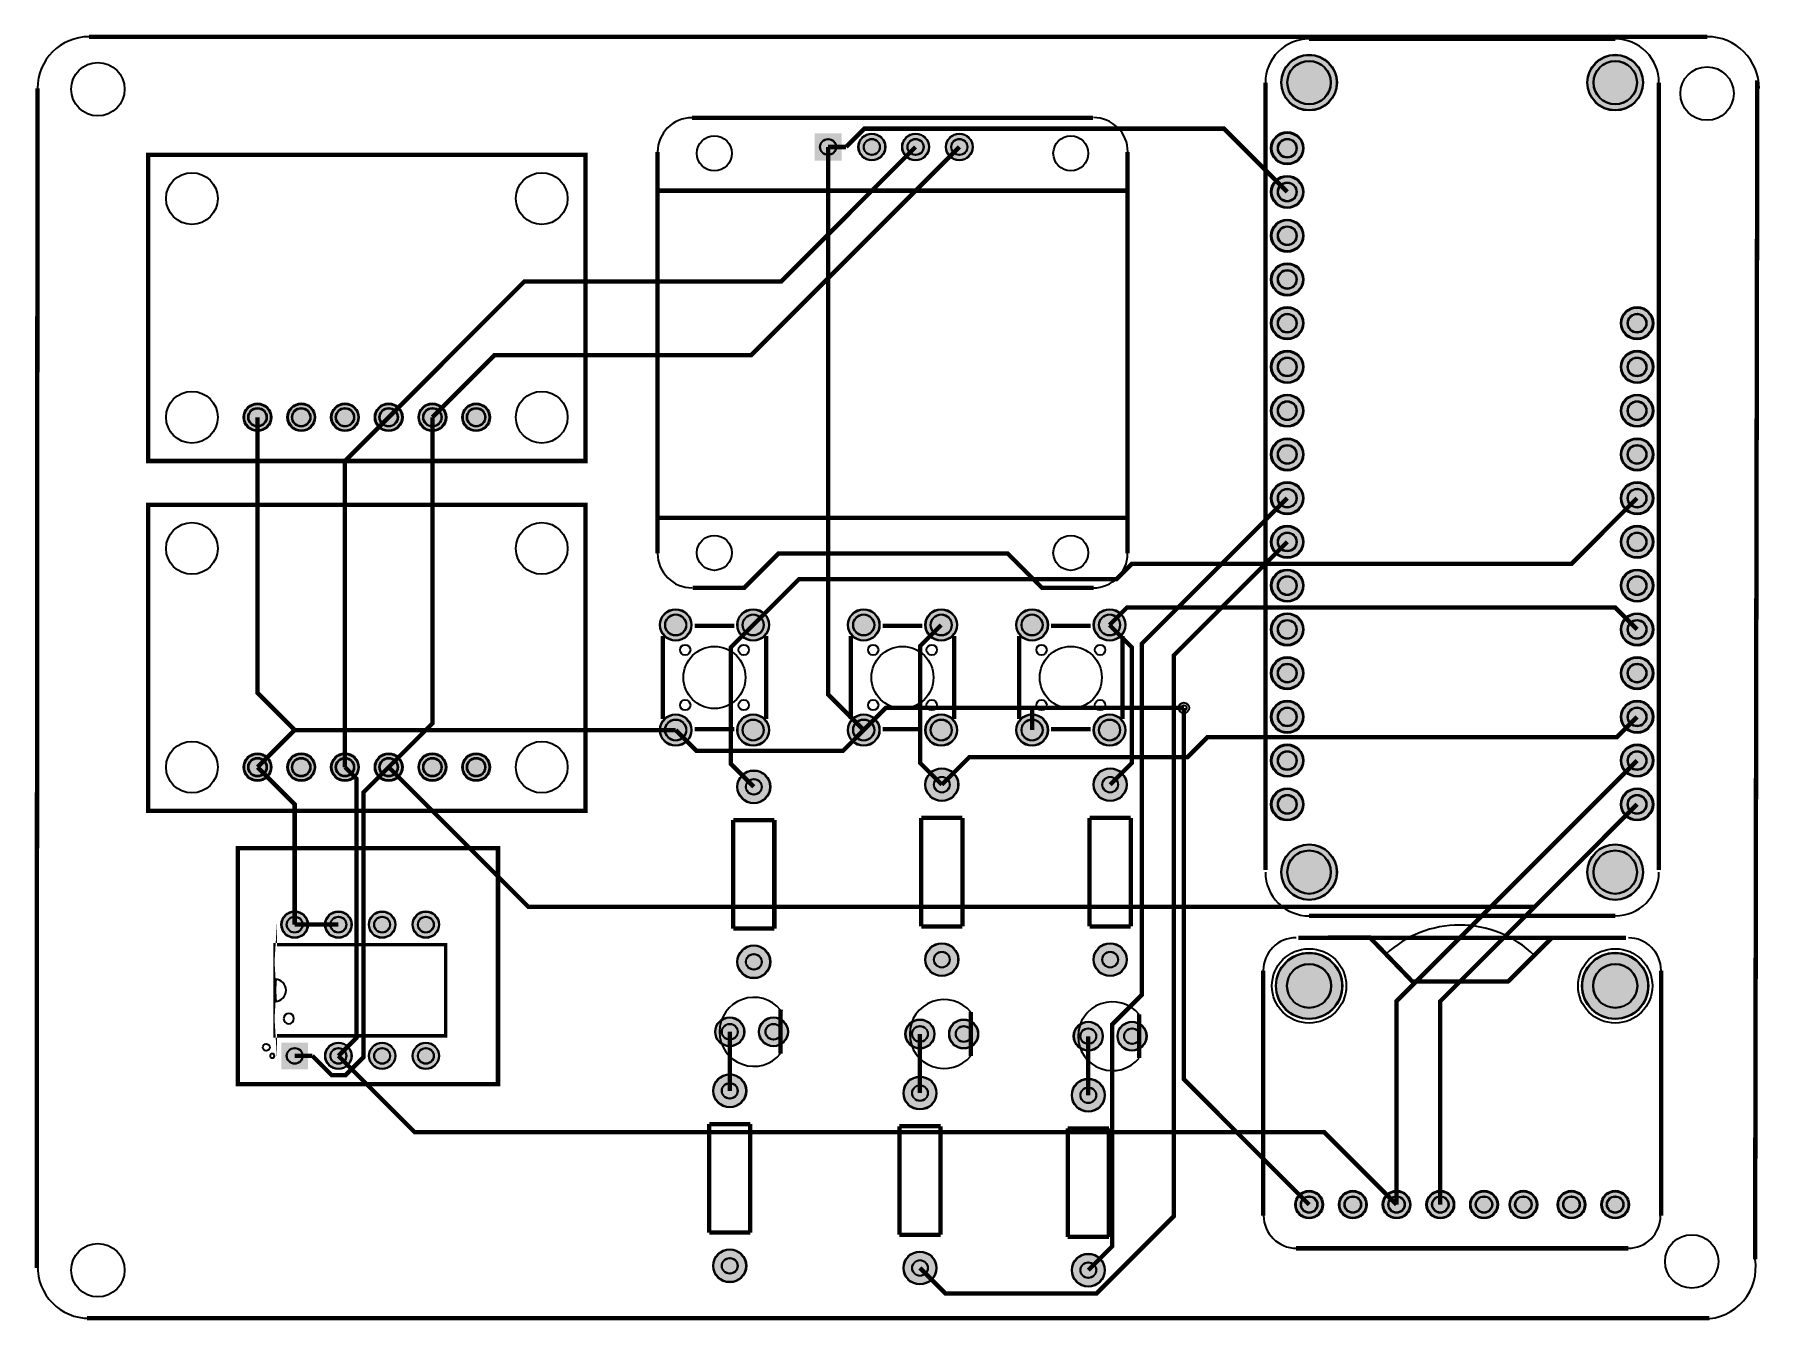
# Model space of a CAD drawing. Header units: millimetres. Extents: x 0 to 100, y 0 to 75.
import ezdxf

# ---------------------------------------------------------------- set-up
doc = ezdxf.new("R2010")
doc.units = ezdxf.units.MM
for name, color, linetype, true_color in [('BoardOutLine', 7, 'Continuous', 0xff00ff), ('BottomLayer', 7, 'Continuous', 0x0000ff), ('BottomSolderMaskLayer', 7, 'Continuous', 0xaa00ff), ('Document', 7, 'Continuous', 0xffffff), ('Hole', 7, 'Continuous', 0x222222), ('Multi-Layer', 7, 'Continuous', 0xc0c0c0), ('TopLayer', 7, 'Continuous', 0xff0000), ('TopSilkLayer', 7, 'Continuous', 0xffcc00), ('TopSolderMaskLayer', 7, 'Continuous', 0x800080)]:
    doc.layers.add(name, color=color, linetype=linetype, true_color=true_color)

msp = doc.modelspace()

# ---------------------------------------------------------------- hatches: boundary and pattern name
at = {"layer": 'BottomSolderMaskLayer'}
for points in [[(72.54274828549646, 71.7551435102871, 1), (75.79354838709665, 71.7551435102871, 1)], [(90.32278384556761, 71.7551435102871, 1), (93.5735839471678, 71.7551435102871, 1)], [(45.44069088138167, 68.8054356108712), (47.015494030988066, 68.8054356108712), (47.015494030988066, 67.23063246126492), (45.44069088138167, 67.23063246126492)], [(47.98069596139185, 68.0187960375921, 1), (49.55549911099815, 68.0187960375921, 1)], [(50.520701041401985, 68.0187960375921, 1), (52.09550419100828, 68.0187960375921, 1)], [(53.06070612141212, 68.0187960375921, 1), (54.635509271018414, 68.0187960375921, 1)], [(71.95199390398781, 67.94513589027179, 1), (73.84429768859539, 67.94513589027179, 1)], [(71.95199390398781, 65.40513081026165, 1), (73.84429768859539, 65.40513081026165, 1)], [(71.95199390398781, 62.86512573025152, 1), (73.84429768859539, 62.86512573025152, 1)], [(71.95199390398781, 60.325120650241274, 1), (73.84429768859539, 60.325120650241274, 1)], [(71.95199390398781, 57.78511557023114, 1), (73.84429768859539, 57.78511557023114, 1)], [(92.2720345440691, 57.78511557023114, 1), (94.16433832867668, 57.78511557023114, 1)], [(71.95199390398781, 55.24511049022101, 1), (73.84429768859539, 55.24511049022101, 1)], [(92.2720345440691, 55.24511049022101, 1), (94.16433832867668, 55.24511049022101, 1)], [(12.268224536448988, 52.3241046482093, 1), (13.893827787655491, 52.3241046482093, 1)], [(14.808229616459121, 52.3241046482093, 1), (16.433832867665622, 52.3241046482093, 1)], [(17.348234696469483, 52.3241046482093, 1), (18.97383794767598, 52.3241046482093, 1)], [(19.888239776479615, 52.3241046482093, 1), (21.513843027686114, 52.3241046482093, 1)], [(22.428244856489748, 52.3241046482093, 1), (24.053848107696247, 52.3241046482093, 1)], [(24.96824993649988, 52.3241046482093, 1), (26.59385318770638, 52.3241046482093, 1)], [(71.95199390398781, 52.70510541021088, 1), (73.84429768859539, 52.70510541021088, 1)], [(92.2720345440691, 52.70510541021088, 1), (94.16433832867668, 52.70510541021088, 1)], [(71.95199390398781, 50.165100330200744, 1), (73.84429768859539, 50.165100330200744, 1)], [(92.2720345440691, 50.165100330200744, 1), (94.16433832867668, 50.165100330200744, 1)], [(71.95199390398781, 47.6250952501905, 1), (73.84429768859539, 47.6250952501905, 1)], [(92.2720345440691, 47.6250952501905, 1), (94.16433832867668, 47.6250952501905, 1)], [(71.95199390398781, 45.085090170180365, 1), (73.84429768859539, 45.085090170180365, 1)], [(92.2720345440691, 45.085090170180365, 1), (94.16433832867668, 45.085090170180365, 1)], [(71.95199390398781, 42.54508509017023, 1), (73.84429768859539, 42.54508509017023, 1)], [(92.2720345440691, 42.54508509017023, 1), (94.16433832867668, 42.54508509017023, 1)], [(36.44874269748542, 40.26111252222506, 1), (38.29954279908562, 40.26111252222506, 1)], [(40.948615697231425, 40.26111252222506, 1), (42.799415798831625, 40.26111252222506, 1)], [(47.370764541529105, 40.26111252222506, 1), (49.221564643129305, 40.26111252222506, 1)], [(51.87063754127511, 40.26111252222506, 1), (53.72143764287531, 40.26111252222506, 1)], [(57.14978409956806, 40.26111252222506, 1), (59.00058420116826, 40.26111252222506, 1)], [(61.64965709931429, 40.26111252222506, 1), (63.50045720091449, 40.26111252222506, 1)], [(71.95199390398781, 40.0050800101601, 1), (73.84429768859539, 40.0050800101601, 1)], [(92.2720345440691, 40.0050800101601, 1), (94.16433832867668, 40.0050800101601, 1)], [(71.95199390398781, 37.465074930149854, 1), (73.84429768859539, 37.465074930149854, 1)], [(92.2720345440691, 37.465074930149854, 1), (94.16433832867668, 37.465074930149854, 1)], [(36.44874269748542, 34.16103632207273, 1), (38.29954279908562, 34.16103632207273, 1)], [(40.948615697231425, 34.16103632207273, 1), (42.799415798831625, 34.16103632207273, 1)], [(47.370764541529105, 34.16103632207273, 1), (49.221564643129305, 34.16103632207273, 1)], [(51.87063754127511, 34.16103632207273, 1), (53.72143764287531, 34.16103632207273, 1)], [(57.14978409956806, 34.16103632207273, 1), (59.00058420116826, 34.16103632207273, 1)], [(61.64965709931429, 34.16103632207273, 1), (63.50045720091449, 34.16103632207273, 1)], [(71.95199390398781, 34.92506985013972, 1), (73.84429768859539, 34.92506985013972, 1)], [(92.2720345440691, 34.92506985013972, 1), (94.16433832867668, 34.92506985013972, 1)], [(71.95199390398781, 32.38506477012959, 1), (73.84429768859539, 32.38506477012959, 1)], [(92.2720345440691, 32.38506477012959, 1), (94.16433832867668, 32.38506477012959, 1)], [(12.268224536448988, 32.00406400812801, 1), (13.893827787655491, 32.00406400812801, 1)], [(14.808229616459121, 32.00406400812801, 1), (16.433832867665622, 32.00406400812801, 1)], [(17.348234696469483, 32.00406400812801, 1), (18.97383794767598, 32.00406400812801, 1)], [(19.888239776479615, 32.00406400812801, 1), (21.513843027686114, 32.00406400812801, 1)], [(22.428244856489748, 32.00406400812801, 1), (24.053848107696247, 32.00406400812801, 1)], [(24.96824993649988, 32.00406400812801, 1), (26.59385318770638, 32.00406400812801, 1)], [(40.944881889763664, 30.86106172212351, 1), (42.87528575057139, 30.86106172212351, 1)], [(51.86690373380735, 30.98806197612396, 1), (53.79730759461508, 30.98806197612396, 1)], [(61.64592329184653, 30.98806197612396, 1), (63.57632715265426, 30.98806197612396, 1)], [(71.95199390398781, 29.845059690119456, 1), (73.84429768859539, 29.845059690119456, 1)], [(92.2720345440691, 29.845059690119456, 1), (94.16433832867668, 29.845059690119456, 1)], [(72.54274828549646, 25.908051816103693, 1), (75.79354838709665, 25.908051816103693, 1)], [(90.32278384556761, 25.908051816103693, 1), (93.5735839471678, 25.908051816103693, 1)], [(14.464630429260922, 22.86004572009142, 1), (16.015430530861124, 22.86004572009142, 1)], [(17.004635509271054, 22.86004572009142, 1), (18.555435610871257, 22.86004572009142, 1)], [(19.544640589281187, 22.86004572009142, 1), (21.09544069088139, 22.86004572009142, 1)], [(22.08464566929132, 22.86004572009142, 1), (23.635445770891522, 22.86004572009142, 1)], [(40.944881889763664, 20.701041402082865, 1), (42.87528575057139, 20.701041402082865, 1)], [(51.86690373380735, 20.828041656083315, 1), (53.79730759461508, 20.828041656083315, 1)], [(61.64592329184653, 20.828041656083315, 1), (63.57632715265426, 20.828041656083315, 1)], [(72.23774447548884, 19.304038608077235, 1), (76.09855219710427, 19.304038608077235, 1)], [(90.01778003556, 19.304038608077235, 1), (93.87858775717542, 19.304038608077235, 1)], [(39.662179324358725, 16.63703327406654, 1), (41.36398272796553, 16.63703327406654, 1)], [(42.20218440436886, 16.63703327406654, 1), (43.90398780797566, 16.63703327406654, 1)], [(50.71120142240286, 16.51003302006609, 1), (52.41300482600966, 16.51003302006609, 1)], [(53.25120650241299, 16.51003302006609, 1), (54.953009906019794, 16.51003302006609, 1)], [(60.49022098044204, 16.383032766065526, 1), (62.19202438404884, 16.383032766065526, 1)], [(63.03022606045217, 16.383032766065526, 1), (64.73202946405898, 16.383032766065526, 1)], [(14.464617299126985, 16.015443660994833), (16.015443660994833, 16.015443660994833), (16.015443660994833, 14.464617299127099), (14.464617299126985, 14.464617299127099)], [(17.004635509271054, 15.240030480061023, 1), (18.555435610871257, 15.240030480061023, 1)], [(19.544640589281187, 15.240030480061023, 1), (21.09544069088139, 15.240030480061023, 1)], [(22.08464566929132, 15.240030480061023, 1), (23.635445770891522, 15.240030480061023, 1)], [(39.54787909575826, 13.208026416052803, 1), (41.47828295656599, 13.208026416052803, 1)], [(50.596901193802395, 13.081026162052353, 1), (52.527305054610125, 13.081026162052353, 1)], [(60.375920751841576, 12.95402590805179, 1), (62.306324612649306, 12.95402590805179, 1)], [(73.3553467106933, 6.604013208026458, 1), (74.98094996189981, 6.604013208026458, 1)], [(75.89535179070366, 6.604013208026458, 1), (77.52095504191017, 6.604013208026458, 1)], [(78.43535687071379, 6.604013208026458, 1), (80.0609601219203, 6.604013208026458, 1)], [(80.97536195072392, 6.604013208026458, 1), (82.60096520193044, 6.604013208026458, 1)], [(83.51536703073405, 6.604013208026458, 1), (85.14097028194057, 6.604013208026458, 1)], [(85.80137160274329, 6.604013208026458, 1), (87.4269748539498, 6.604013208026458, 1)], [(88.59537719075432, 6.604013208026458, 1), (90.22098044196083, 6.604013208026458, 1)], [(91.13538227076445, 6.604013208026458, 1), (92.76098552197097, 6.604013208026458, 1)], [(39.54787909575826, 3.048006096012159, 1), (41.47828295656599, 3.048006096012159, 1)], [(50.596901193802395, 2.9210058420117093, 1), (52.527305054610125, 2.9210058420117093, 1)], [(60.375920751841576, 2.794005588011146, 1), (62.306324612649306, 2.794005588011146, 1)]]:
    msp.add_hatch(color=256, dxfattribs=at).paths.add_polyline_path(points)
at = {"layer": 'Multi-Layer'}
for points in [[(72.56814833629656, 71.7551435102871, 1), (75.76814833629655, 71.7551435102871, 1)], [(90.34818389636771, 71.7551435102871, 1), (93.5481838963677, 71.7551435102871, 1)], [(45.46609093218194, 68.78003556007116), (46.99009398018802, 68.78003556007116), (46.99009398018802, 67.25603251206496), (45.46609093218194, 67.25603251206496)], [(48.00609601219195, 68.0187960375921, 1), (49.53009906019805, 68.0187960375921, 1)], [(50.546101092202086, 68.0187960375921, 1), (52.07010414020818, 68.0187960375921, 1)], [(53.08610617221222, 68.0187960375921, 1), (54.61010922021831, 68.0187960375921, 1)], [(72.00279400558802, 67.94513589027179, 1), (73.79349758699519, 67.94513589027179, 1)], [(72.00279400558802, 65.40513081026165, 1), (73.79349758699519, 65.40513081026165, 1)], [(72.00279400558802, 62.86512573025152, 1), (73.79349758699519, 62.86512573025152, 1)], [(72.00279400558802, 60.325120650241274, 1), (73.79349758699519, 60.325120650241274, 1)], [(72.00279400558802, 57.78511557023114, 1), (73.79349758699519, 57.78511557023114, 1)], [(92.3228346456693, 57.78511557023114, 1), (94.11353822707648, 57.78511557023114, 1)], [(72.00279400558802, 55.24511049022101, 1), (73.79349758699519, 55.24511049022101, 1)], [(92.3228346456693, 55.24511049022101, 1), (94.11353822707648, 55.24511049022101, 1)], [(72.00279400558802, 52.70510541021088, 1), (73.79349758699519, 52.70510541021088, 1)], [(92.3228346456693, 52.70510541021088, 1), (94.11353822707648, 52.70510541021088, 1)], [(12.319024638049191, 52.3241046482093, 1), (13.843027686055288, 52.3241046482093, 1)], [(14.859029718059324, 52.3241046482093, 1), (16.38303276606542, 52.3241046482093, 1)], [(17.399034798069685, 52.3241046482093, 1), (18.92303784607578, 52.3241046482093, 1)], [(19.939039878079818, 52.3241046482093, 1), (21.46304292608591, 52.3241046482093, 1)], [(22.47904495808995, 52.3241046482093, 1), (24.003048006096044, 52.3241046482093, 1)], [(25.019050038100083, 52.3241046482093, 1), (26.543053086106177, 52.3241046482093, 1)], [(72.00279400558802, 50.165100330200744, 1), (73.79349758699519, 50.165100330200744, 1)], [(92.3228346456693, 50.165100330200744, 1), (94.11353822707648, 50.165100330200744, 1)], [(72.00279400558802, 47.6250952501905, 1), (73.79349758699519, 47.6250952501905, 1)], [(92.3228346456693, 47.6250952501905, 1), (94.11353822707648, 47.6250952501905, 1)], [(72.00279400558802, 45.085090170180365, 1), (73.79349758699519, 45.085090170180365, 1)], [(92.3228346456693, 45.085090170180365, 1), (94.11353822707648, 45.085090170180365, 1)], [(72.00279400558802, 42.54508509017023, 1), (73.79349758699519, 42.54508509017023, 1)], [(92.3228346456693, 42.54508509017023, 1), (94.11353822707648, 42.54508509017023, 1)], [(36.47414274828552, 40.26111252222506, 1), (38.27414274828552, 40.26111252222506, 1)], [(40.974015748031526, 40.26111252222506, 1), (42.77401574803152, 40.26111252222506, 1)], [(47.39616459232921, 40.26111252222506, 1), (49.196164592329204, 40.26111252222506, 1)], [(51.89603759207521, 40.26111252222506, 1), (53.69603759207521, 40.26111252222506, 1)], [(57.17518415036816, 40.26111252222506, 1), (58.97518415036816, 40.26111252222506, 1)], [(61.67505715011439, 40.26111252222506, 1), (63.47505715011439, 40.26111252222506, 1)], [(72.00279400558802, 40.0050800101601, 1), (73.79349758699519, 40.0050800101601, 1)], [(92.3228346456693, 40.0050800101601, 1), (94.11353822707648, 40.0050800101601, 1)], [(72.00279400558802, 37.465074930149854, 1), (73.79349758699519, 37.465074930149854, 1)], [(92.3228346456693, 37.465074930149854, 1), (94.11353822707648, 37.465074930149854, 1)], [(72.00279400558802, 34.92506985013972, 1), (73.79349758699519, 34.92506985013972, 1)], [(92.3228346456693, 34.92506985013972, 1), (94.11353822707648, 34.92506985013972, 1)], [(36.47414274828552, 34.16103632207273, 1), (38.27414274828552, 34.16103632207273, 1)], [(40.974015748031526, 34.16103632207273, 1), (42.77401574803152, 34.16103632207273, 1)], [(47.39616459232921, 34.16103632207273, 1), (49.196164592329204, 34.16103632207273, 1)], [(51.89603759207521, 34.16103632207273, 1), (53.69603759207521, 34.16103632207273, 1)], [(57.17518415036816, 34.16103632207273, 1), (58.97518415036816, 34.16103632207273, 1)], [(61.67505715011439, 34.16103632207273, 1), (63.47505715011439, 34.16103632207273, 1)], [(72.00279400558802, 32.38506477012959, 1), (73.79349758699519, 32.38506477012959, 1)], [(92.3228346456693, 32.38506477012959, 1), (94.11353822707648, 32.38506477012959, 1)], [(12.319024638049191, 32.00406400812801, 1), (13.843027686055288, 32.00406400812801, 1)], [(14.859029718059324, 32.00406400812801, 1), (16.38303276606542, 32.00406400812801, 1)], [(17.399034798069685, 32.00406400812801, 1), (18.92303784607578, 32.00406400812801, 1)], [(19.939039878079818, 32.00406400812801, 1), (21.46304292608591, 32.00406400812801, 1)], [(22.47904495808995, 32.00406400812801, 1), (24.003048006096044, 32.00406400812801, 1)], [(25.019050038100083, 32.00406400812801, 1), (26.543053086106177, 32.00406400812801, 1)], [(40.97028194056377, 30.86106172212351, 1), (42.849885699771285, 30.86106172212351, 1)], [(51.892303784607456, 30.98806197612396, 1), (53.77190754381497, 30.98806197612396, 1)], [(61.67132334264664, 30.98806197612396, 1), (63.55092710185415, 30.98806197612396, 1)], [(72.00279400558802, 29.845059690119456, 1), (73.79349758699519, 29.845059690119456, 1)], [(92.3228346456693, 29.845059690119456, 1), (94.11353822707648, 29.845059690119456, 1)], [(72.56814833629656, 25.908051816103693, 1), (75.76814833629655, 25.908051816103693, 1)], [(90.34818389636771, 25.908051816103693, 1), (93.5481838963677, 25.908051816103693, 1)], [(14.490030480061023, 22.86004572009142, 1), (15.990030480061023, 22.86004572009142, 1)], [(17.030035560071155, 22.86004572009142, 1), (18.530035560071155, 22.86004572009142, 1)], [(19.570040640081288, 22.86004572009142, 1), (21.070040640081288, 22.86004572009142, 1)], [(22.11004572009142, 22.86004572009142, 1), (23.61004572009142, 22.86004572009142, 1)], [(40.97028194056377, 20.701041402082865, 1), (42.849885699771285, 20.701041402082865, 1)], [(51.892303784607456, 20.828041656083315, 1), (53.77190754381497, 20.828041656083315, 1)], [(61.67132334264664, 20.828041656083315, 1), (63.55092710185415, 20.828041656083315, 1)], [(72.26314452628894, 19.304038608077235, 1), (76.07315214630417, 19.304038608077235, 1)], [(90.0431800863601, 19.304038608077235, 1), (93.85318770637532, 19.304038608077235, 1)], [(39.687579375158826, 16.63703327406654, 1), (41.33858267716543, 16.63703327406654, 1)], [(42.22758445516896, 16.63703327406654, 1), (43.87858775717556, 16.63703327406654, 1)], [(50.73660147320296, 16.51003302006609, 1), (52.38760477520956, 16.51003302006609, 1)], [(53.27660655321309, 16.51003302006609, 1), (54.92760985521969, 16.51003302006609, 1)], [(60.51562103124214, 16.383032766065526, 1), (62.16662433324874, 16.383032766065526, 1)], [(63.05562611125227, 16.383032766065526, 1), (64.70662941325888, 16.383032766065526, 1)], [(14.490017780035487, 15.990043180086445), (15.990043180086332, 15.990043180086445), (15.990043180086332, 14.4900177800356), (14.490017780035487, 14.4900177800356)], [(17.030035560071155, 15.240030480061023, 1), (18.530035560071155, 15.240030480061023, 1)], [(19.570040640081288, 15.240030480061023, 1), (21.070040640081288, 15.240030480061023, 1)], [(22.11004572009142, 15.240030480061023, 1), (23.61004572009142, 15.240030480061023, 1)], [(39.57327914655837, 13.208026416052803, 1), (41.45288290576588, 13.208026416052803, 1)], [(50.622301244602504, 13.081026162052353, 1), (52.501905003810016, 13.081026162052353, 1)], [(60.401320802641685, 12.95402590805179, 1), (62.2809245618492, 12.95402590805179, 1)], [(73.4061468122935, 6.604013208026458, 1), (74.93014986029961, 6.604013208026458, 1)], [(75.94615189230386, 6.604013208026458, 1), (77.47015494030997, 6.604013208026458, 1)], [(78.48615697231399, 6.604013208026458, 1), (80.0101600203201, 6.604013208026458, 1)], [(81.02616205232412, 6.604013208026458, 1), (82.55016510033023, 6.604013208026458, 1)], [(83.56616713233426, 6.604013208026458, 1), (85.09017018034037, 6.604013208026458, 1)], [(85.85217170434349, 6.604013208026458, 1), (87.3761747523496, 6.604013208026458, 1)], [(88.64617729235452, 6.604013208026458, 1), (90.17018034036063, 6.604013208026458, 1)], [(91.18618237236466, 6.604013208026458, 1), (92.71018542037076, 6.604013208026458, 1)], [(39.57327914655837, 3.048006096012159, 1), (41.45288290576588, 3.048006096012159, 1)], [(50.622301244602504, 2.9210058420117093, 1), (52.501905003810016, 2.9210058420117093, 1)], [(60.401320802641685, 2.794005588011146, 1), (62.2809245618492, 2.794005588011146, 1)]]:
    msp.add_hatch(color=256, dxfattribs=at).paths.add_polyline_path(points)
at = {"layer": 'TopSolderMaskLayer'}
for points in [[(72.54274828549646, 71.7551435102871, 1), (75.79354838709665, 71.7551435102871, 1)], [(90.32278384556761, 71.7551435102871, 1), (93.5735839471678, 71.7551435102871, 1)], [(45.44069088138167, 68.8054356108712), (47.015494030988066, 68.8054356108712), (47.015494030988066, 67.23063246126492), (45.44069088138167, 67.23063246126492)], [(47.98069596139185, 68.0187960375921, 1), (49.55549911099815, 68.0187960375921, 1)], [(50.520701041401985, 68.0187960375921, 1), (52.09550419100828, 68.0187960375921, 1)], [(53.06070612141212, 68.0187960375921, 1), (54.635509271018414, 68.0187960375921, 1)], [(71.95199390398781, 67.94513589027179, 1), (73.84429768859539, 67.94513589027179, 1)], [(71.95199390398781, 65.40513081026165, 1), (73.84429768859539, 65.40513081026165, 1)], [(71.95199390398781, 62.86512573025152, 1), (73.84429768859539, 62.86512573025152, 1)], [(71.95199390398781, 60.325120650241274, 1), (73.84429768859539, 60.325120650241274, 1)], [(71.95199390398781, 57.78511557023114, 1), (73.84429768859539, 57.78511557023114, 1)], [(92.2720345440691, 57.78511557023114, 1), (94.16433832867668, 57.78511557023114, 1)], [(71.95199390398781, 55.24511049022101, 1), (73.84429768859539, 55.24511049022101, 1)], [(92.2720345440691, 55.24511049022101, 1), (94.16433832867668, 55.24511049022101, 1)], [(12.268224536448988, 52.3241046482093, 1), (13.893827787655491, 52.3241046482093, 1)], [(14.808229616459121, 52.3241046482093, 1), (16.433832867665622, 52.3241046482093, 1)], [(17.348234696469483, 52.3241046482093, 1), (18.97383794767598, 52.3241046482093, 1)], [(19.888239776479615, 52.3241046482093, 1), (21.513843027686114, 52.3241046482093, 1)], [(22.428244856489748, 52.3241046482093, 1), (24.053848107696247, 52.3241046482093, 1)], [(24.96824993649988, 52.3241046482093, 1), (26.59385318770638, 52.3241046482093, 1)], [(71.95199390398781, 52.70510541021088, 1), (73.84429768859539, 52.70510541021088, 1)], [(92.2720345440691, 52.70510541021088, 1), (94.16433832867668, 52.70510541021088, 1)], [(71.95199390398781, 50.165100330200744, 1), (73.84429768859539, 50.165100330200744, 1)], [(92.2720345440691, 50.165100330200744, 1), (94.16433832867668, 50.165100330200744, 1)], [(71.95199390398781, 47.6250952501905, 1), (73.84429768859539, 47.6250952501905, 1)], [(92.2720345440691, 47.6250952501905, 1), (94.16433832867668, 47.6250952501905, 1)], [(71.95199390398781, 45.085090170180365, 1), (73.84429768859539, 45.085090170180365, 1)], [(92.2720345440691, 45.085090170180365, 1), (94.16433832867668, 45.085090170180365, 1)], [(71.95199390398781, 42.54508509017023, 1), (73.84429768859539, 42.54508509017023, 1)], [(92.2720345440691, 42.54508509017023, 1), (94.16433832867668, 42.54508509017023, 1)], [(36.44874269748542, 40.26111252222506, 1), (38.29954279908562, 40.26111252222506, 1)], [(40.948615697231425, 40.26111252222506, 1), (42.799415798831625, 40.26111252222506, 1)], [(47.370764541529105, 40.26111252222506, 1), (49.221564643129305, 40.26111252222506, 1)], [(51.87063754127511, 40.26111252222506, 1), (53.72143764287531, 40.26111252222506, 1)], [(57.14978409956806, 40.26111252222506, 1), (59.00058420116826, 40.26111252222506, 1)], [(61.64965709931429, 40.26111252222506, 1), (63.50045720091449, 40.26111252222506, 1)], [(71.95199390398781, 40.0050800101601, 1), (73.84429768859539, 40.0050800101601, 1)], [(92.2720345440691, 40.0050800101601, 1), (94.16433832867668, 40.0050800101601, 1)], [(71.95199390398781, 37.465074930149854, 1), (73.84429768859539, 37.465074930149854, 1)], [(92.2720345440691, 37.465074930149854, 1), (94.16433832867668, 37.465074930149854, 1)], [(36.44874269748542, 34.16103632207273, 1), (38.29954279908562, 34.16103632207273, 1)], [(40.948615697231425, 34.16103632207273, 1), (42.799415798831625, 34.16103632207273, 1)], [(47.370764541529105, 34.16103632207273, 1), (49.221564643129305, 34.16103632207273, 1)], [(51.87063754127511, 34.16103632207273, 1), (53.72143764287531, 34.16103632207273, 1)], [(57.14978409956806, 34.16103632207273, 1), (59.00058420116826, 34.16103632207273, 1)], [(61.64965709931429, 34.16103632207273, 1), (63.50045720091449, 34.16103632207273, 1)], [(71.95199390398781, 34.92506985013972, 1), (73.84429768859539, 34.92506985013972, 1)], [(92.2720345440691, 34.92506985013972, 1), (94.16433832867668, 34.92506985013972, 1)], [(71.95199390398781, 32.38506477012959, 1), (73.84429768859539, 32.38506477012959, 1)], [(92.2720345440691, 32.38506477012959, 1), (94.16433832867668, 32.38506477012959, 1)], [(12.268224536448988, 32.00406400812801, 1), (13.893827787655491, 32.00406400812801, 1)], [(14.808229616459121, 32.00406400812801, 1), (16.433832867665622, 32.00406400812801, 1)], [(17.348234696469483, 32.00406400812801, 1), (18.97383794767598, 32.00406400812801, 1)], [(19.888239776479615, 32.00406400812801, 1), (21.513843027686114, 32.00406400812801, 1)], [(22.428244856489748, 32.00406400812801, 1), (24.053848107696247, 32.00406400812801, 1)], [(24.96824993649988, 32.00406400812801, 1), (26.59385318770638, 32.00406400812801, 1)], [(40.944881889763664, 30.86106172212351, 1), (42.87528575057139, 30.86106172212351, 1)], [(51.86690373380735, 30.98806197612396, 1), (53.79730759461508, 30.98806197612396, 1)], [(61.64592329184653, 30.98806197612396, 1), (63.57632715265426, 30.98806197612396, 1)], [(71.95199390398781, 29.845059690119456, 1), (73.84429768859539, 29.845059690119456, 1)], [(92.2720345440691, 29.845059690119456, 1), (94.16433832867668, 29.845059690119456, 1)], [(72.54274828549646, 25.908051816103693, 1), (75.79354838709665, 25.908051816103693, 1)], [(90.32278384556761, 25.908051816103693, 1), (93.5735839471678, 25.908051816103693, 1)], [(14.464630429260922, 22.86004572009142, 1), (16.015430530861124, 22.86004572009142, 1)], [(17.004635509271054, 22.86004572009142, 1), (18.555435610871257, 22.86004572009142, 1)], [(19.544640589281187, 22.86004572009142, 1), (21.09544069088139, 22.86004572009142, 1)], [(22.08464566929132, 22.86004572009142, 1), (23.635445770891522, 22.86004572009142, 1)], [(40.944881889763664, 20.701041402082865, 1), (42.87528575057139, 20.701041402082865, 1)], [(51.86690373380735, 20.828041656083315, 1), (53.79730759461508, 20.828041656083315, 1)], [(61.64592329184653, 20.828041656083315, 1), (63.57632715265426, 20.828041656083315, 1)], [(72.23774447548884, 19.304038608077235, 1), (76.09855219710427, 19.304038608077235, 1)], [(90.01778003556, 19.304038608077235, 1), (93.87858775717542, 19.304038608077235, 1)], [(39.662179324358725, 16.63703327406654, 1), (41.36398272796553, 16.63703327406654, 1)], [(42.20218440436886, 16.63703327406654, 1), (43.90398780797566, 16.63703327406654, 1)], [(50.71120142240286, 16.51003302006609, 1), (52.41300482600966, 16.51003302006609, 1)], [(53.25120650241299, 16.51003302006609, 1), (54.953009906019794, 16.51003302006609, 1)], [(60.49022098044204, 16.383032766065526, 1), (62.19202438404884, 16.383032766065526, 1)], [(63.03022606045217, 16.383032766065526, 1), (64.73202946405898, 16.383032766065526, 1)], [(14.464617299126985, 16.015443660994833), (16.015443660994833, 16.015443660994833), (16.015443660994833, 14.464617299127099), (14.464617299126985, 14.464617299127099)], [(17.004635509271054, 15.240030480061023, 1), (18.555435610871257, 15.240030480061023, 1)], [(19.544640589281187, 15.240030480061023, 1), (21.09544069088139, 15.240030480061023, 1)], [(22.08464566929132, 15.240030480061023, 1), (23.635445770891522, 15.240030480061023, 1)], [(39.54787909575826, 13.208026416052803, 1), (41.47828295656599, 13.208026416052803, 1)], [(50.596901193802395, 13.081026162052353, 1), (52.527305054610125, 13.081026162052353, 1)], [(60.375920751841576, 12.95402590805179, 1), (62.306324612649306, 12.95402590805179, 1)], [(73.3553467106933, 6.604013208026458, 1), (74.98094996189981, 6.604013208026458, 1)], [(75.89535179070366, 6.604013208026458, 1), (77.52095504191017, 6.604013208026458, 1)], [(78.43535687071379, 6.604013208026458, 1), (80.0609601219203, 6.604013208026458, 1)], [(80.97536195072392, 6.604013208026458, 1), (82.60096520193044, 6.604013208026458, 1)], [(83.51536703073405, 6.604013208026458, 1), (85.14097028194057, 6.604013208026458, 1)], [(85.80137160274329, 6.604013208026458, 1), (87.4269748539498, 6.604013208026458, 1)], [(88.59537719075432, 6.604013208026458, 1), (90.22098044196083, 6.604013208026458, 1)], [(91.13538227076445, 6.604013208026458, 1), (92.76098552197097, 6.604013208026458, 1)], [(39.54787909575826, 3.048006096012159, 1), (41.47828295656599, 3.048006096012159, 1)], [(50.596901193802395, 2.9210058420117093, 1), (52.527305054610125, 2.9210058420117093, 1)], [(60.375920751841576, 2.794005588011146, 1), (62.306324612649306, 2.794005588011146, 1)]]:
    msp.add_hatch(color=256, dxfattribs=at).paths.add_polyline_path(points)

# ---------------------------------------------------------------- linework, layer by layer
at = {"layer": 'BoardOutLine', "const_width": 0.25400050800101603}
for points in [[(3.302006604013286, 74.42214884429768), (97.3020320040639, 74.42214884429768)], [(0.25400050800089957, 2.9210058420117093), (0.3020066040130587, 71.42214884429768)], [(100.20320040640081, 71.88214376428755), (100.07620015240036, 3.429006858013736)], [(97.40919481838955, 0), (3.175006350012609, 0)]]:
    msp.add_lwpolyline(points, dxfattribs=at)
at = {"layer": 'BoardOutLine'}
for centre, start, end in [((3.301981203962441, 71.4221488442978), 90, 180), ((97.30198120396244, 71.4221488442978), 359.99999999999926, 90), ((3.302015580964053, 2.999999999986585), 179.09766696025278, 270), ((97.11291230095503, 2.9611125222113515), 270, 8.972754524670508)]:
    msp.add_arc(centre, 3.0000000000000004, start, end, dxfattribs=at)
at = {"layer": 'BottomLayer', "const_width": 0.25400050800101603}
for points in [[(48.296164592329205, 34.16103632207273), (46.22809245618487, 36.229108458216956), (46.22809245618487, 68.018034036068)], [(20.701041402082865, 52.3241046482093), (18.161036322072732, 49.78409956819917), (18.161036322072732, 32.00406400812801)], [(20.701041402082865, 32.00406400812801), (23.241046482092997, 34.54406908813826), (23.241046482092997, 52.3241046482093)], [(72.8981457962916, 47.6250952501905), (64.45135890271786, 39.17830835661675), (64.45135890271786, 18.782829565659085), (62.728981457962846, 17.060452120904188), (62.728981457962846, 4.181864363728778), (61.34112268224544, 2.794005588011146)], [(72.8981457962916, 45.085090170180365), (66.31064262128507, 38.49758699517406), (66.31064262128507, 5.934975869951813), (61.823723647447196, 1.448056896113826), (53.03505207010403, 1.448056896113826), (51.56210312420626, 2.9210058420117093)], [(41.874015748031525, 40.26111252222506), (40.57200914401824, 38.95910591821189), (40.57200914401824, 32.1991363982728), (41.91008382016753, 30.86106172212351)], [(52.79603759207521, 40.26111252222506), (51.5735331470662, 39.03860807721617), (51.5735331470662, 32.24663449326897), (52.83210566421121, 30.98806197612396)], [(62.57505715011439, 40.26111252222506), (63.86436372872754, 38.97180594361191), (63.86436372872754, 32.24130048260099), (62.611125222250394, 30.98806197612396)], [(74.16814833629655, 6.604013208026458), (66.89611379222742, 13.876047752095587), (66.89611379222742, 35.44856489712981)], [(15.240030480061023, 22.86004572009142), (15.240030480061023, 29.845059690119456), (13.08102616205224, 32.00406400812801)], [(16.269748539497186, 15.240030480061023), (17.388874777749606, 14.12090424180849), (18.190754381508896, 14.12090424180849), (19.235712471424904, 15.165862331724725), (19.235712471424904, 30.538735077470278), (20.701041402082865, 32.00406400812801)], [(17.780035560071155, 15.240030480061023), (18.82778765557532, 16.28778257556519), (18.82778765557532, 31.337312674625423), (18.161036322072732, 32.00406400812801)], [(79.24815849631705, 6.604013208026458), (79.24815849631705, 18.415036830073632), (93.21818643637289, 32.38506477012959)], [(81.78816357632718, 6.604013208026458), (81.78816357632718, 18.415036830073632), (93.21818643637289, 29.845059690119456)], [(40.513081026162126, 13.208026416052803), (40.513081026162126, 16.63703327406654)], [(51.56210312420626, 13.081026162052353), (51.56210312420626, 16.51003302006609)], [(61.34112268224544, 12.95402590805179), (61.34112268224544, 16.383032766065526)], [(15.240030480061023, 15.240030480061023), (16.269748539497186, 15.240030480061023)]]:
    msp.add_lwpolyline(points, dxfattribs=at)
at = {"layer": 'BottomSolderMaskLayer'}
for centre, radius in [((74.16814833629655, 71.7551435102871), 1.6254000508001019), ((91.94818389636771, 71.7551435102871), 1.6254000508001019), ((74.16814833629655, 71.7551435102871), 1.2698566913262859), ((91.94818389636771, 71.7551435102871), 1.2698566913262859), ((46.22809245618487, 68.018034036068), 0.47244094488188987), ((48.768097536195, 68.0187960375921), 0.7874015748031498), ((48.768097536195, 68.0187960375921), 0.47244094488188987), ((51.30810261620513, 68.0187960375921), 0.7874015748031498), ((51.30810261620513, 68.0187960375921), 0.47244094488188987), ((53.848107696215266, 68.0187960375921), 0.7874015748031498), ((53.848107696215266, 68.0187960375921), 0.47244094488188987), ((72.8981457962916, 67.94513589027179), 0.9461518923037848), ((72.8981457962916, 67.94513589027179), 0.5556126005869034), ((72.8981457962916, 65.40513081026165), 0.9461518923037848), ((72.8981457962916, 65.40513081026165), 0.5556126005869034), ((72.8981457962916, 62.86512573025152), 0.9461518923037848), ((72.8981457962916, 62.86512573025152), 0.5556126005869034), ((72.8981457962916, 60.325120650241274), 0.9461518923037848), ((72.8981457962916, 60.325120650241274), 0.5556126005869034), ((72.8981457962916, 57.78511557023114), 0.9461518923037848), ((72.8981457962916, 57.78511557023114), 0.5556126005869034), ((93.21818643637289, 57.78511557023114), 0.9461518923037848), ((93.21818643637289, 57.78511557023114), 0.5556126005869034), ((72.8981457962916, 55.24511049022101), 0.9461518923037848), ((93.21818643637289, 55.24511049022101), 0.9461518923037848), ((72.8981457962916, 55.24511049022101), 0.5556126005869034), ((93.21818643637289, 55.24511049022101), 0.5556126005869034), ((13.08102616205224, 52.3241046482093), 0.8128016256032513), ((15.621031242062372, 52.3241046482093), 0.8128016256032513), ((18.161036322072732, 52.3241046482093), 0.8128016256032513), ((20.701041402082865, 52.3241046482093), 0.8128016256032513), ((23.241046482092997, 52.3241046482093), 0.8128016256032513), ((25.78105156210313, 52.3241046482093), 0.8128016256032513), ((72.8981457962916, 52.70510541021088), 0.9461518923037848), ((72.8981457962916, 52.70510541021088), 0.5556126005869034), ((93.21818643637289, 52.70510541021088), 0.9461518923037848), ((93.21818643637289, 52.70510541021088), 0.5556126005869034), ((13.08102616205224, 52.3241046482093), 0.544008128016256), ((15.621031242062372, 52.3241046482093), 0.544008128016256), ((18.161036322072732, 52.3241046482093), 0.544008128016256), ((20.701041402082865, 52.3241046482093), 0.544008128016256), ((23.241046482092997, 52.3241046482093), 0.544008128016256), ((25.78105156210313, 52.3241046482093), 0.544008128016256), ((72.8981457962916, 50.165100330200744), 0.9461518923037848), ((93.21818643637289, 50.165100330200744), 0.9461518923037848), ((72.8981457962916, 50.165100330200744), 0.5556126005869034), ((93.21818643637289, 50.165100330200744), 0.5556126005869034), ((72.8981457962916, 47.6250952501905), 0.9461518923037848), ((72.8981457962916, 47.6250952501905), 0.5556126005869034), ((93.21818643637289, 47.6250952501905), 0.9461518923037848), ((93.21818643637289, 47.6250952501905), 0.5556126005869034), ((72.8981457962916, 45.085090170180365), 0.9461518923037848), ((72.8981457962916, 45.085090170180365), 0.5556126005869034), ((93.21818643637289, 45.085090170180365), 0.9461518923037848), ((93.21818643637289, 45.085090170180365), 0.5556126005869034), ((72.8981457962916, 42.54508509017023), 0.9461518923037848), ((72.8981457962916, 42.54508509017023), 0.5556126005869034), ((93.21818643637289, 42.54508509017023), 0.9461518923037848), ((93.21818643637289, 42.54508509017023), 0.5556126005869034), ((37.37414274828552, 40.26111252222506), 0.9254000508001016), ((41.874015748031525, 40.26111252222506), 0.9254000508001016), ((48.296164592329205, 40.26111252222506), 0.9254000508001016), ((52.79603759207521, 40.26111252222506), 0.9254000508001016), ((58.07518415036816, 40.26111252222506), 0.9254000508001016), ((62.57505715011439, 40.26111252222506), 0.9254000508001016), ((37.374066548133214, 40.26116332232675), 0.6169333672000678), ((41.87409194818383, 40.26116332232675), 0.6169333672000678), ((48.2960883921769, 40.26116332232675), 0.6169333672000678), ((52.796113792227516, 40.26116332232675), 0.6169333672000678), ((58.07510795021585, 40.26116332232675), 0.6169333672000678), ((62.5751333502667, 40.26116332232675), 0.6169333672000678), ((72.8981457962916, 40.0050800101601), 0.9461518923037848), ((72.8981457962916, 40.0050800101601), 0.5556126005869034), ((93.21818643637289, 40.0050800101601), 0.9461518923037848), ((93.21818643637289, 40.0050800101601), 0.5556126005869034), ((72.8981457962916, 37.465074930149854), 0.9461518923037848), ((93.21818643637289, 37.465074930149854), 0.9461518923037848), ((72.8981457962916, 37.465074930149854), 0.5556126005869034), ((93.21818643637289, 37.465074930149854), 0.5556126005869034), ((37.37414274828552, 34.16103632207273), 0.9254000508001016), ((41.874015748031525, 34.16103632207273), 0.9254000508001016), ((48.296164592329205, 34.16103632207273), 0.9254000508001016), ((52.79603759207521, 34.16103632207273), 0.9254000508001016), ((58.07518415036816, 34.16103632207273), 0.9254000508001016), ((62.57505715011439, 34.16103632207273), 0.9254000508001016), ((72.8981457962916, 34.92506985013972), 0.9461518923037848), ((72.8981457962916, 34.92506985013972), 0.5556126005869034), ((93.21818643637289, 34.92506985013972), 0.9461518923037848), ((93.21818643637289, 34.92506985013972), 0.5556126005869034), ((37.374066548133214, 34.16098552197104), 0.6169333672000678), ((41.87409194818383, 34.16098552197104), 0.6169333672000678), ((48.2960883921769, 34.16098552197104), 0.6169333672000678), ((52.796113792227516, 34.16098552197104), 0.6169333672000678), ((58.07510795021585, 34.16098552197104), 0.6169333672000678), ((62.5751333502667, 34.16098552197104), 0.6169333672000678), ((72.8981457962916, 32.38506477012959), 0.9461518923037848), ((93.21818643637289, 32.38506477012959), 0.9461518923037848), ((13.08102616205224, 32.00406400812801), 0.8128016256032513), ((13.08102616205224, 32.00406400812801), 0.544008128016256), ((15.621031242062372, 32.00406400812801), 0.8128016256032513), ((15.621031242062372, 32.00406400812801), 0.544008128016256), ((18.161036322072732, 32.00406400812801), 0.8128016256032513), ((18.161036322072732, 32.00406400812801), 0.544008128016256), ((20.701041402082865, 32.00406400812801), 0.8128016256032513), ((20.701041402082865, 32.00406400812801), 0.544008128016256), ((23.241046482092997, 32.00406400812801), 0.8128016256032513), ((23.241046482092997, 32.00406400812801), 0.544008128016256), ((25.78105156210313, 32.00406400812801), 0.8128016256032513), ((25.78105156210313, 32.00406400812801), 0.544008128016256), ((72.8981457962916, 32.38506477012959), 0.5556126005869034), ((93.21818643637289, 32.38506477012959), 0.5556126005869034), ((41.91008382016753, 30.86106172212351), 0.9652019304038612), ((41.91008382016753, 30.86106172212351), 0.4617317342742795), ((52.83210566421121, 30.98806197612396), 0.9652019304038612), ((52.83210566421121, 30.98806197612396), 0.4617317342742795), ((62.611125222250394, 30.98806197612396), 0.9652019304038612), ((62.611125222250394, 30.98806197612396), 0.4617317342742795), ((72.8981457962916, 29.845059690119456), 0.9461518923037848), ((72.8981457962916, 29.845059690119456), 0.5556126005869034), ((93.21818643637289, 29.845059690119456), 0.9461518923037848), ((93.21818643637289, 29.845059690119456), 0.5556126005869034), ((74.16814833629655, 25.908051816103693), 1.6254000508001019), ((74.16814833629655, 25.908051816103693), 1.2698566913262859), ((91.94818389636771, 25.908051816103693), 1.6254000508001019), ((91.94818389636771, 25.908051816103693), 1.2698566913262859), ((15.240030480061023, 22.86004572009142), 0.7754000508001018), ((15.240030480061023, 22.86004572009142), 0.4652531606138482), ((17.780035560071155, 22.86004572009142), 0.7754000508001018), ((17.780035560071155, 22.86004572009142), 0.4652531606138482), ((20.320040640081288, 22.86004572009142), 0.7754000508001018), ((20.320040640081288, 22.86004572009142), 0.4652531606138482), ((22.86004572009142, 22.86004572009142), 0.7754000508001018), ((22.86004572009142, 22.86004572009142), 0.4652531606138482), ((41.91008382016753, 20.701041402082865), 0.9652019304038612), ((41.91008382016753, 20.701041402082865), 0.4617317342742795), ((52.83210566421121, 20.828041656083315), 0.9652019304038612), ((52.83210566421121, 20.828041656083315), 0.4617317342742795), ((62.611125222250394, 20.828041656083315), 0.9652019304038612), ((62.611125222250394, 20.828041656083315), 0.4617317342742795), ((74.16814833629655, 19.304038608077235), 1.9304038608077216), ((91.94818389636771, 19.304038608077235), 1.9304038608077216), ((74.16814833629655, 19.304038608077235), 1.2869359072051476), ((91.94818389636771, 19.304038608077235), 1.2869359072051476), ((40.513081026162126, 16.63703327406654), 0.8509017018034037), ((40.513081026162126, 16.63703327406654), 0.4638592446415663), ((43.05308610617226, 16.63703327406654), 0.8509017018034037), ((43.05308610617226, 16.63703327406654), 0.4638592446415663), ((51.56210312420626, 16.51003302006609), 0.8509017018034037), ((54.10210820421639, 16.51003302006609), 0.8509017018034037), ((61.34112268224544, 16.383032766065526), 0.8509017018034037), ((63.88112776225557, 16.383032766065526), 0.8509017018034037), ((51.56210312420626, 16.51003302006609), 0.4638592446415663), ((54.10210820421639, 16.51003302006609), 0.4638592446415663), ((61.34112268224544, 16.383032766065526), 0.4638592446415663), ((63.88112776225557, 16.383032766065526), 0.4638592446415663), ((15.240030480061023, 15.240030480061023), 0.4652531606138482), ((17.780035560071155, 15.240030480061023), 0.7754000508001018), ((17.780035560071155, 15.240030480061023), 0.4652531606138482), ((20.320040640081288, 15.240030480061023), 0.7754000508001018), ((20.320040640081288, 15.240030480061023), 0.4652531606138482), ((22.86004572009142, 15.240030480061023), 0.7754000508001018), ((22.86004572009142, 15.240030480061023), 0.4652531606138482), ((40.513081026162126, 13.208026416052803), 0.9652019304038612), ((51.56210312420626, 13.081026162052353), 0.9652019304038612), ((40.513081026162126, 13.208026416052803), 0.4617317342742795), ((51.56210312420626, 13.081026162052353), 0.4617317342742795), ((61.34112268224544, 12.95402590805179), 0.9652019304038612), ((61.34112268224544, 12.95402590805179), 0.4617317342742795), ((74.16814833629655, 6.604013208026458), 0.8128016256032513), ((74.16814833629655, 6.604013208026458), 0.48768097536195076), ((76.70815341630691, 6.604013208026458), 0.8128016256032513), ((76.70815341630691, 6.604013208026458), 0.48768097536195076), ((79.24815849631705, 6.604013208026458), 0.8128016256032513), ((79.24815849631705, 6.604013208026458), 0.48768097536195076), ((81.78816357632718, 6.604013208026458), 0.8128016256032513), ((81.78816357632718, 6.604013208026458), 0.48768097536195076), ((84.32816865633731, 6.604013208026458), 0.8128016256032513), ((84.32816865633731, 6.604013208026458), 0.48768097536195076), ((86.61417322834654, 6.604013208026458), 0.8128016256032513), ((86.61417322834654, 6.604013208026458), 0.48768097536195076), ((89.40817881635758, 6.604013208026458), 0.8128016256032513), ((89.40817881635758, 6.604013208026458), 0.48768097536195076), ((91.94818389636771, 6.604013208026458), 0.8128016256032513), ((91.94818389636771, 6.604013208026458), 0.48768097536195076), ((40.513081026162126, 3.048006096012159), 0.9652019304038612), ((40.513081026162126, 3.048006096012159), 0.4617317342742795), ((51.56210312420626, 2.9210058420117093), 0.9652019304038612), ((51.56210312420626, 2.9210058420117093), 0.4617317342742795), ((61.34112268224544, 2.794005588011146), 0.9652019304038612), ((61.34112268224544, 2.794005588011146), 0.4617317342742795)]:
    msp.add_circle(centre, radius, dxfattribs=at)
at = {"layer": 'Document'}
msp.add_circle((13.59004318008624, 15.729997459994934), 0.19989839979679963, dxfattribs=at)
at = {"layer": 'Hole'}
msp.add_circle((66.89611379222742, 35.44856489712981), 0.15240030480060962, dxfattribs=at)
at = {"layer": 'Multi-Layer'}
for centre, radius in [((74.16814833629655, 71.7551435102871), 1.6), ((91.94818389636771, 71.7551435102871), 1.6), ((3.8100076200153126, 71.37414274828552), 1.5500127000254003), ((74.16814833629655, 71.7551435102871), 1.2500127000254), ((91.94818389636771, 71.7551435102871), 1.2500127000254), ((97.2821945643891, 71.12014224028451), 1.5500127000254003), ((39.62407924815852, 67.65049530099066), 1.0160020320040641), ((46.22809245618487, 68.018034036068), 0.45720091440182886), ((48.768097536195, 68.0187960375921), 0.7620015240030481), ((48.768097536195, 68.0187960375921), 0.45720091440182886), ((51.30810261620513, 68.0187960375921), 0.7620015240030481), ((51.30810261620513, 68.0187960375921), 0.45720091440182886), ((53.848107696215266, 68.0187960375921), 0.7620015240030481), ((53.848107696215266, 68.0187960375921), 0.45720091440182886), ((60.32512065024139, 67.65049530099066), 1.0160020320040641), ((72.8981457962916, 67.94513589027179), 0.8953517907035815), ((72.8981457962916, 67.94513589027179), 0.5257810515621032), ((9.271018542037154, 65.02413004826008), 1.5000000000000002), ((29.591059182118443, 65.02413004826008), 1.5000000000000002), ((72.8981457962916, 65.40513081026165), 0.8953517907035815), ((72.8981457962916, 65.40513081026165), 0.5257810515621032), ((72.8981457962916, 62.86512573025152), 0.8953517907035815), ((72.8981457962916, 62.86512573025152), 0.5257810515621032), ((72.8981457962916, 60.325120650241274), 0.8953517907035815), ((72.8981457962916, 60.325120650241274), 0.5257810515621032), ((72.8981457962916, 57.78511557023114), 0.8953517907035815), ((72.8981457962916, 57.78511557023114), 0.5257810515621032), ((93.21818643637289, 57.78511557023114), 0.8953517907035815), ((93.21818643637289, 57.78511557023114), 0.5257810515621032), ((72.8981457962916, 55.24511049022101), 0.8953517907035815), ((93.21818643637289, 55.24511049022101), 0.8953517907035815), ((72.8981457962916, 55.24511049022101), 0.5257810515621032), ((93.21818643637289, 55.24511049022101), 0.5257810515621032), ((9.271018542037154, 52.3241046482093), 1.5000000000000002), ((29.591059182118443, 52.3241046482093), 1.5000000000000002), ((72.8981457962916, 52.70510541021088), 0.8953517907035815), ((72.8981457962916, 52.70510541021088), 0.5257810515621032), ((93.21818643637289, 52.70510541021088), 0.8953517907035815), ((93.21818643637289, 52.70510541021088), 0.5257810515621032), ((13.08102616205224, 52.3241046482093), 0.7620015240030481), ((13.08102616205224, 52.3241046482093), 0.51000762001524), ((15.621031242062372, 52.3241046482093), 0.7620015240030481), ((15.621031242062372, 52.3241046482093), 0.51000762001524), ((18.161036322072732, 52.3241046482093), 0.7620015240030481), ((18.161036322072732, 52.3241046482093), 0.51000762001524), ((20.701041402082865, 52.3241046482093), 0.7620015240030481), ((20.701041402082865, 52.3241046482093), 0.51000762001524), ((23.241046482092997, 52.3241046482093), 0.7620015240030481), ((23.241046482092997, 52.3241046482093), 0.51000762001524), ((25.78105156210313, 52.3241046482093), 0.7620015240030481), ((25.78105156210313, 52.3241046482093), 0.51000762001524), ((72.8981457962916, 50.165100330200744), 0.8953517907035815), ((72.8981457962916, 50.165100330200744), 0.5257810515621032), ((93.21818643637289, 50.165100330200744), 0.8953517907035815), ((93.21818643637289, 50.165100330200744), 0.5257810515621032), ((72.8981457962916, 47.6250952501905), 0.8953517907035815), ((72.8981457962916, 47.6250952501905), 0.5257810515621032), ((93.21818643637289, 47.6250952501905), 0.8953517907035815), ((93.21818643637289, 47.6250952501905), 0.5257810515621032), ((9.271018542037154, 44.70408940817879), 1.5000000000000002), ((29.591059182118443, 44.70408940817879), 1.5000000000000002), ((39.62407924815852, 44.450088900177775), 1.0160020320040641), ((60.32512065024139, 44.450088900177775), 1.0160020320040641), ((72.8981457962916, 45.085090170180365), 0.8953517907035815), ((72.8981457962916, 45.085090170180365), 0.5257810515621032), ((93.21818643637289, 45.085090170180365), 0.8953517907035815), ((93.21818643637289, 45.085090170180365), 0.5257810515621032), ((72.8981457962916, 42.54508509017023), 0.8953517907035815), ((93.21818643637289, 42.54508509017023), 0.8953517907035815), ((72.8981457962916, 42.54508509017023), 0.5257810515621032), ((93.21818643637289, 42.54508509017023), 0.5257810515621032), ((37.37414274828552, 40.26111252222506), 0.9000000000000001), ((41.874015748031525, 40.26111252222506), 0.9000000000000001), ((48.296164592329205, 40.26111252222506), 0.9000000000000001), ((52.79603759207521, 40.26111252222506), 0.9000000000000001), ((58.07518415036816, 40.26111252222506), 0.9000000000000001), ((62.57505715011439, 40.26111252222506), 0.9000000000000001), ((37.374066548133214, 40.26116332232675), 0.6000000000000001), ((41.87409194818383, 40.26116332232675), 0.6000000000000001), ((48.2960883921769, 40.26116332232675), 0.6000000000000001), ((52.796113792227516, 40.26116332232675), 0.6000000000000001), ((58.07510795021585, 40.26116332232675), 0.6000000000000001), ((62.5751333502667, 40.26116332232675), 0.6000000000000001), ((72.8981457962916, 40.0050800101601), 0.8953517907035815), ((72.8981457962916, 40.0050800101601), 0.5257810515621032), ((93.21818643637289, 40.0050800101601), 0.8953517907035815), ((93.21818643637289, 40.0050800101601), 0.5257810515621032), ((72.8981457962916, 37.465074930149854), 0.8953517907035815), ((93.21818643637289, 37.465074930149854), 0.8953517907035815), ((72.8981457962916, 37.465074930149854), 0.5257810515621032), ((93.21818643637289, 37.465074930149854), 0.5257810515621032), ((66.89611379222742, 35.44856489712981), 0.30480060960121924), ((72.8981457962916, 34.92506985013972), 0.8953517907035815), ((72.8981457962916, 34.92506985013972), 0.5257810515621032), ((93.21818643637289, 34.92506985013972), 0.8953517907035815), ((93.21818643637289, 34.92506985013972), 0.5257810515621032), ((37.37414274828552, 34.16103632207273), 0.9000000000000001), ((37.374066548133214, 34.16098552197104), 0.6000000000000001), ((41.874015748031525, 34.16103632207273), 0.9000000000000001), ((41.87409194818383, 34.16098552197104), 0.6000000000000001), ((48.296164592329205, 34.16103632207273), 0.9000000000000001), ((48.2960883921769, 34.16098552197104), 0.6000000000000001), ((52.79603759207521, 34.16103632207273), 0.9000000000000001), ((52.796113792227516, 34.16098552197104), 0.6000000000000001), ((58.07518415036816, 34.16103632207273), 0.9000000000000001), ((58.07510795021585, 34.16098552197104), 0.6000000000000001), ((62.57505715011439, 34.16103632207273), 0.9000000000000001), ((62.5751333502667, 34.16098552197104), 0.6000000000000001), ((9.271018542037154, 32.00406400812801), 1.5000000000000002), ((29.591059182118443, 32.00406400812801), 1.5000000000000002), ((72.8981457962916, 32.38506477012959), 0.8953517907035815), ((93.21818643637289, 32.38506477012959), 0.8953517907035815), ((13.08102616205224, 32.00406400812801), 0.7620015240030481), ((13.08102616205224, 32.00406400812801), 0.51000762001524), ((15.621031242062372, 32.00406400812801), 0.7620015240030481), ((15.621031242062372, 32.00406400812801), 0.51000762001524), ((18.161036322072732, 32.00406400812801), 0.7620015240030481), ((18.161036322072732, 32.00406400812801), 0.51000762001524), ((20.701041402082865, 32.00406400812801), 0.7620015240030481), ((20.701041402082865, 32.00406400812801), 0.51000762001524), ((23.241046482092997, 32.00406400812801), 0.7620015240030481), ((23.241046482092997, 32.00406400812801), 0.51000762001524), ((25.78105156210313, 32.00406400812801), 0.7620015240030481), ((25.78105156210313, 32.00406400812801), 0.51000762001524), ((72.8981457962916, 32.38506477012959), 0.5257810515621032), ((93.21818643637289, 32.38506477012959), 0.5257810515621032), ((41.91008382016753, 30.86106172212351), 0.9398018796037594), ((41.91008382016753, 30.86106172212351), 0.4495808991617984), ((52.83210566421121, 30.98806197612396), 0.9398018796037594), ((52.83210566421121, 30.98806197612396), 0.4495808991617984), ((62.611125222250394, 30.98806197612396), 0.9398018796037594), ((62.611125222250394, 30.98806197612396), 0.4495808991617984), ((72.8981457962916, 29.845059690119456), 0.8953517907035815), ((72.8981457962916, 29.845059690119456), 0.5257810515621032), ((93.21818643637289, 29.845059690119456), 0.8953517907035815), ((93.21818643637289, 29.845059690119456), 0.5257810515621032), ((74.16814833629655, 25.908051816103693), 1.6), ((74.16814833629655, 25.908051816103693), 1.2500127000254), ((91.94818389636771, 25.908051816103693), 1.6), ((91.94818389636771, 25.908051816103693), 1.2500127000254), ((15.240030480061023, 22.86004572009142), 0.7500000000000001), ((15.240030480061023, 22.86004572009142), 0.4500127000254001), ((17.780035560071155, 22.86004572009142), 0.7500000000000001), ((17.780035560071155, 22.86004572009142), 0.4500127000254001), ((20.320040640081288, 22.86004572009142), 0.7500000000000001), ((20.320040640081288, 22.86004572009142), 0.4500127000254001), ((22.86004572009142, 22.86004572009142), 0.7500000000000001), ((22.86004572009142, 22.86004572009142), 0.4500127000254001), ((41.91008382016753, 20.701041402082865), 0.9398018796037594), ((41.91008382016753, 20.701041402082865), 0.4495808991617984), ((52.83210566421121, 20.828041656083315), 0.9398018796037594), ((52.83210566421121, 20.828041656083315), 0.4495808991617984), ((62.611125222250394, 20.828041656083315), 0.9398018796037594), ((62.611125222250394, 20.828041656083315), 0.4495808991617984), ((74.16814833629655, 19.304038608077235), 1.9050038100076203), ((91.94818389636771, 19.304038608077235), 1.9050038100076203), ((74.16814833629655, 19.304038608077235), 1.27000254000508), ((91.94818389636771, 19.304038608077235), 1.27000254000508), ((40.513081026162126, 16.63703327406654), 0.8255016510033021), ((40.513081026162126, 16.63703327406654), 0.4500127000254001), ((43.05308610617226, 16.63703327406654), 0.8255016510033021), ((43.05308610617226, 16.63703327406654), 0.4500127000254001), ((51.56210312420626, 16.51003302006609), 0.8255016510033021), ((54.10210820421639, 16.51003302006609), 0.8255016510033021), ((61.34112268224544, 16.383032766065526), 0.8255016510033021), ((63.88112776225557, 16.383032766065526), 0.8255016510033021), ((51.56210312420626, 16.51003302006609), 0.4500127000254001), ((54.10210820421639, 16.51003302006609), 0.4500127000254001), ((61.34112268224544, 16.383032766065526), 0.4500127000254001), ((63.88112776225557, 16.383032766065526), 0.4500127000254001), ((15.240030480061023, 15.240030480061023), 0.4500127000254001), ((17.780035560071155, 15.240030480061023), 0.7500000000000001), ((17.780035560071155, 15.240030480061023), 0.4500127000254001), ((20.320040640081288, 15.240030480061023), 0.7500000000000001), ((20.320040640081288, 15.240030480061023), 0.4500127000254001), ((22.86004572009142, 15.240030480061023), 0.7500000000000001), ((22.86004572009142, 15.240030480061023), 0.4500127000254001), ((40.513081026162126, 13.208026416052803), 0.9398018796037594), ((40.513081026162126, 13.208026416052803), 0.4495808991617984), ((51.56210312420626, 13.081026162052353), 0.9398018796037594), ((51.56210312420626, 13.081026162052353), 0.4495808991617984), ((61.34112268224544, 12.95402590805179), 0.9398018796037594), ((61.34112268224544, 12.95402590805179), 0.4495808991617984), ((74.16814833629655, 6.604013208026458), 0.7620015240030481), ((74.16814833629655, 6.604013208026458), 0.45720091440182886), ((76.70815341630691, 6.604013208026458), 0.7620015240030481), ((76.70815341630691, 6.604013208026458), 0.45720091440182886), ((79.24815849631705, 6.604013208026458), 0.7620015240030481), ((79.24815849631705, 6.604013208026458), 0.45720091440182886), ((81.78816357632718, 6.604013208026458), 0.7620015240030481), ((81.78816357632718, 6.604013208026458), 0.45720091440182886), ((84.32816865633731, 6.604013208026458), 0.7620015240030481), ((84.32816865633731, 6.604013208026458), 0.45720091440182886), ((86.61417322834654, 6.604013208026458), 0.7620015240030481), ((86.61417322834654, 6.604013208026458), 0.45720091440182886), ((89.40817881635758, 6.604013208026458), 0.7620015240030481), ((89.40817881635758, 6.604013208026458), 0.45720091440182886), ((91.94818389636771, 6.604013208026458), 0.7620015240030481), ((91.94818389636771, 6.604013208026458), 0.45720091440182886), ((3.8100076200153126, 2.794005588011146), 1.5500127000254003), ((96.3931927863855, 3.302006604013286), 1.5500127000254003), ((40.513081026162126, 3.048006096012159), 0.9398018796037594), ((40.513081026162126, 3.048006096012159), 0.4495808991617984), ((51.56210312420626, 2.9210058420117093), 0.9398018796037594), ((51.56210312420626, 2.9210058420117093), 0.4495808991617984), ((61.34112268224544, 2.794005588011146), 0.9398018796037594), ((61.34112268224544, 2.794005588011146), 0.4495808991617984)]:
    msp.add_circle(centre, radius, dxfattribs=at)
at = {"layer": 'TopLayer', "const_width": 0.25400050800101603}
for points in [[(72.8981457962916, 65.40513081026165), (69.22250444500901, 69.08077216154436), (48.3324866649732, 69.08077216154436), (47.26974853949696, 68.018034036068)], [(51.30810261620513, 68.0187960375921), (43.503683007366135, 60.21437642875287), (28.591313182626436, 60.21437642875287), (20.701041402082865, 52.3241046482093)], [(23.241046482092997, 52.3241046482093), (26.838201676403287, 55.9212598425197), (41.750571501142986, 55.9212598425197), (53.848107696215266, 68.0187960375921)], [(46.22809245618487, 68.018034036068), (47.26974853949696, 68.018034036068)], [(15.237998475997074, 34.16103632207273), (13.08102616205224, 36.318008636017225), (13.08102616205224, 52.3241046482093)], [(93.21818643637289, 47.6250952501905), (89.40817881635758, 43.8150876301753), (63.87249174498356, 43.8150876301753), (62.98044196088381, 42.92303784607566), (44.53594107188201, 42.92303784607566), (41.874015748031525, 40.26111252222506)], [(93.21818643637289, 40.0050800101601), (91.94818389636771, 41.275082550165166), (63.589027178054494, 41.275082550165166), (62.57505715011439, 40.26111252222506)], [(48.296164592329205, 34.16103632207273), (49.5836931673864, 35.44856489712981), (58.07518415036816, 35.44856489712981)], [(58.07518415036816, 34.16103632207273), (58.07518415036816, 35.44856489712981)], [(58.07518415036816, 35.44856489712981), (66.89611379222742, 35.44856489712981)], [(13.08102616205224, 32.00406400812801), (15.237998475997074, 34.16103632207273)], [(15.237998475997074, 34.16103632207273), (37.37414274828552, 34.16103632207273)], [(37.37414274828552, 34.16103632207273), (38.576835153670345, 32.95834391668791), (47.09347218694438, 32.95834391668791), (48.296164592329205, 34.16103632207273)], [(93.21818643637289, 34.92506985013972), (92.04191008382008, 33.74879349758703), (68.27101854203715, 33.74879349758703), (67.10693421386827, 32.584709169418375), (54.42875285750574, 32.584709169418375), (52.83210566421121, 30.98806197612396)], [(93.21818643637289, 29.845059690119456), (87.2641605283211, 23.891033782067666), (28.81407162814321, 23.891033782067666), (20.701041402082865, 32.00406400812801)], [(17.780035560071155, 22.86004572009142), (15.240030480061023, 22.86004572009142)], [(79.24815849631705, 6.604013208026458), (75.05105410210808, 10.801117602235195), (22.21894843789687, 10.801117602235195), (17.780035560071155, 15.240030480061023)]]:
    msp.add_lwpolyline(points, dxfattribs=at)
at = {"layer": 'TopSilkLayer'}
for points, const_width in [([(91.94818389636771, 74.29514859029723), (74.16814833629655, 74.29514859029723)], 0.25400050800101603), ([(71.62814325628642, 71.7551435102871), (71.62814325628642, 26.035052070104143)], 0.25400050800101603), ([(94.48818897637784, 26.035052070104143), (94.48818897637784, 71.7551435102871)], 0.25400050800101603), ([(38.32207264414524, 69.71805943611889), (61.62204724409435, 69.71805943611889)], 0.25400050800101603), ([(36.32207264414524, 66.41808483616967), (36.32207264414524, 67.718059436119)], 0.25400050800101603), ([(63.62204724409435, 67.718059436119), (63.62204724409435, 44.41808483616967)], 0.25400050800101603), ([(36.32207264414524, 44.41808483616967), (36.32207264414524, 66.41808483616967)], 0.25400050800101603), ([(36.32207264414524, 65.48209296418588), (63.62204724409435, 65.48209296418588)], 0.25400050800101603), ([(36.32207264414524, 46.482092964185995), (63.32207264414524, 46.482092964185995)], 0.25400050800101603), ([(63.32207264414524, 46.482092964185995), (63.62204724409435, 46.482092964185995)], 0.25400050800101603), ([(38.35407670815334, 42.41808483616967), (41.35407670815334, 42.41808483616967), (43.35407670815357, 44.41808483616967), (56.65405130810245, 44.41808483616967), (58.65405130810268, 42.41808483616967), (61.65405130810268, 42.41808483616967)], 0.25400050800101603), ([(38.47716535433074, 40.211074422148954), (40.77099314198631, 40.211074422148954)], 0.25400050800101603), ([(49.39918719837442, 40.211074422148954), (51.69301498602999, 40.211074422148954)], 0.25400050800101603), ([(59.178206756413374, 40.211074422148954), (61.472034544069174, 40.211074422148954)], 0.25400050800101603), ([(36.62407924815852, 34.80695961391916), (36.62407924815852, 39.61518923037852)], 0.25400050800101603), ([(42.624079248158296, 39.61518923037852), (42.624079248158296, 34.80695961391916)], 0.25400050800101603), ([(47.54610109220221, 34.80695961391916), (47.54610109220221, 39.61518923037852)], 0.25400050800101603), ([(53.54610109220198, 39.61518923037852), (53.54610109220198, 34.80695961391916)], 0.25400050800101603), ([(57.32512065024139, 34.80695961391916), (57.32512065024139, 39.61518923037852)], 0.25400050800101603), ([(63.32512065024116, 39.61518923037852), (63.32512065024116, 34.80695961391916)], 0.25400050800101603), ([(40.77099314198631, 34.21107442214884), (38.47716535433074, 34.21107442214884)], 0.25400050800101603), ([(51.69301498602999, 34.21107442214884), (49.39918719837442, 34.21107442214884)], 0.25400050800101603), ([(61.472034544069174, 34.21107442214884), (59.178206756413374, 34.21107442214884)], 0.25400050800101603), ([(51.63830327660662, 29.057658115316258), (54.02590805181603, 29.057658115316258)], 0.25400050800101603), ([(51.63830327660662, 22.758445516891015), (51.63830327660662, 29.057658115316258)], 0.25400050800101603), ([(54.02590805181603, 29.057658115316258), (54.02590805181603, 22.758445516891015)], 0.25400050800101603), ([(61.4173228346458, 29.057658115316258), (63.80492760985521, 29.057658115316258)], 0.25400050800101603), ([(61.4173228346458, 22.758445516891015), (61.4173228346458, 29.057658115316258)], 0.25400050800101603), ([(63.80492760985521, 29.057658115316258), (63.80492760985521, 22.758445516891015)], 0.25400050800101603), ([(40.71628143256294, 28.930657861315808), (43.10388620777235, 28.930657861315808)], 0.25400050800101603), ([(40.71628143256294, 22.631445262890566), (40.71628143256294, 28.930657861315808)], 0.25400050800101603), ([(43.10388620777235, 28.930657861315808), (43.10388620777235, 22.631445262890566)], 0.25400050800101603), ([(12.95402590805179, 27.30505461010921), (27.051054102108083, 27.30505461010921), (27.051054102108083, 13.58902717805438), (11.938023876047737, 13.58902717805438), (11.938023876047737, 27.30505461010921), (13.335026670053367, 27.30505461010921)], 0.25400050800101603), ([(74.16814833629655, 23.368046736093447), (91.94818389636771, 23.368046736093447)], 0.25400050800101603), ([(14.110033020065885, 19.690043180086377), (14.109728219456429, 19.68503937007881), (14.109728219456429, 21.699263398526796), (24.01066802133596, 21.699263398526796), (24.01066802133596, 16.400812801625648), (14.109728219456429, 16.400812801625648), (14.109728219456429, 18.415036830073632), (14.110033020065885, 18.410033020066066)], 0.2), ([(43.10388620777235, 22.631445262890566), (40.71628143256294, 22.631445262890566)], 0.25400050800101603), ([(54.02590805181603, 22.758445516891015), (51.63830327660662, 22.758445516891015)], 0.25400050800101603), ([(63.80492760985521, 22.758445516891015), (61.4173228346458, 22.758445516891015)], 0.25400050800101603), ([(73.53314706629408, 22.09804419608838), (92.58318516637041, 22.09804419608838)], 0.25400050800101603), ([(74.11742443484877, 22.09804419608838), (77.69880619761238, 22.110693421386827), (80.18801117602243, 19.53261366522736)], 0.25400050800101603), ([(91.94818389636771, 22.09804419608838), (88.26517653035307, 22.085318770637627), (85.72517145034294, 19.55803911607825), (80.18801117602243, 19.55803911607825)], 0.25400050800101603), ([(71.50114300228597, 5.969011938023868), (71.50114300228597, 20.19304038608084)], 0.25400050800101603), ([(94.61518923037852, 20.19304038608084), (94.61518923037852, 5.969011938023868)], 0.25400050800101603), ([(43.46456692913375, 15.367030734061473), (43.469900939801846, 17.914909829819635)], 0.25400050800101603), ([(54.513589027178114, 15.240030480061023), (54.51892303784598, 17.787909575819185)], 0.25400050800101603), ([(64.29260858521707, 15.11303022606046), (64.29794259588516, 17.66090932181862)], 0.25400050800101603), ([(39.31927863855731, 11.277622555245102), (41.70688341376672, 11.277622555245102)], 0.25400050800101603), ([(39.31927863855731, 4.97840995681986), (39.31927863855731, 11.277622555245102)], 0.25400050800101603), ([(41.70688341376672, 11.277622555245102), (41.70688341376672, 4.97840995681986)], 0.25400050800101603), ([(50.36830073660144, 11.150622301244653), (52.75590551181085, 11.150622301244653)], 0.25400050800101603), ([(50.36830073660144, 4.85140970281941), (50.36830073660144, 11.150622301244653)], 0.25400050800101603), ([(52.75590551181085, 11.150622301244653), (52.75590551181085, 4.85140970281941)], 0.25400050800101603), ([(60.14732029464062, 11.02362204724409), (62.53492506985003, 11.02362204724409)], 0.25400050800101603), ([(60.14732029464062, 4.724409448818847), (60.14732029464062, 11.02362204724409)], 0.25400050800101603), ([(62.53492506985003, 11.02362204724409), (62.53492506985003, 4.724409448818847)], 0.25400050800101603), ([(41.70688341376672, 4.97840995681986), (39.31927863855731, 4.97840995681986)], 0.25400050800101603), ([(52.75590551181085, 4.85140970281941), (50.36830073660144, 4.85140970281941)], 0.25400050800101603), ([(62.53492506985003, 4.724409448818847), (60.14732029464062, 4.724409448818847)], 0.25400050800101603), ([(73.40614681229363, 4.064008128016326), (92.71018542037086, 4.064008128016326)], 0.25400050800101603)]:
    msp.add_lwpolyline(points, dxfattribs=dict(at, const_width=const_width))
at = {"layer": 'TopSilkLayer', "const_width": 0.25400050800101603}
for points in [[(6.7310134620267945, 67.56413512827032), (32.131064262128575, 67.56413512827032), (32.131064262128575, 49.78409956819917), (6.7310134620267945, 49.78409956819917), (6.7310134620267945, 67.56413512827032)], [(6.7310134620267945, 47.244094488189035), (32.131064262128575, 47.244094488189035), (32.131064262128575, 29.46405892811788), (6.7310134620267945, 29.46405892811788), (6.7310134620267945, 47.244094488189035)]]:
    msp.add_lwpolyline(points, close=True, dxfattribs=at)
at = {"layer": 'TopSilkLayer'}
for centre, radius in [((37.92405384810763, 38.81102362204729), 0.29997459994919995), ((41.32410464820941, 38.81102362204729), 0.29997459994919995), ((48.84607569215132, 38.81102362204729), 0.29997459994919995), ((52.2461264922531, 38.81102362204729), 0.29997459994919995), ((58.6250952501905, 38.81102362204729), 0.29997459994919995), ((62.02514605029205, 38.81102362204729), 0.29997459994919995), ((39.62407924815852, 37.21107442214884), 1.8001016002032006), ((50.54610109220221, 37.21107442214884), 1.8001016002032006), ((60.32512065024139, 37.21107442214884), 1.8001016002032006), ((37.92405384810763, 35.61112522225051), 0.29997459994919995), ((41.32410464820941, 35.61112522225051), 0.30022860045720096), ((48.84607569215132, 35.61112522225051), 0.29997459994919995), ((52.2461264922531, 35.61112522225051), 0.30022860045720096), ((58.6250952501905, 35.61112522225051), 0.29997459994919995), ((62.02514605029205, 35.61112522225051), 0.30022860045720096), ((74.16814833629655, 19.304038608077235), 2.1590043180086362), ((91.94818389636771, 19.304038608077235), 2.1590043180086362)]:
    msp.add_circle(centre, radius, dxfattribs=at)
for centre, radius, start, end in [((74.16814325628138, 71.75514859030227), 2.5400000000000005, 90, 180.0001145919028), ((91.94813817628142, 71.75514859030227), 2.5400000000000005, 359.99988540970844, 90), ((38.3185166370331, 67.71653543307082), 1.9989839979679962, 90, 180), ((61.63830327660639, 67.7266954533909), 1.9989839979679962, 359.9999999999975, 90), ((38.32207264414524, 44.41808483616967), 2, 180.00000000000148, 270), ((61.62306324612632, 44.41452882905776), 1.9989839979679962, 270, 0), ((74.16814325628138, 25.90804673608841), 2.5400000000000005, 179.99988540970847, 270), ((91.94818897638311, 25.90804673608841), 2.5400000000000005, 270, 0), ((73.40614681229363, 20.198044196088404), 1.9000000000000001, 90, 180.0000000000013), ((82.90707784020651, 16.586055372117016), 6.250012700025401, 90, 133.00002932201474), ((82.90755324666407, 16.586156972334265), 6.250012700025401, 46.00003040555923, 90), ((92.71518923037866, 20.19304038608084), 1.9000000000000001, 0, 90), ((14.110033020065885, 19.045034290068656), 0.63500127000254, 270, 90), ((41.91746036442623, 16.63500127000259), 2, 39.32594833824426, 320.67405166175575), ((52.96648246247037, 16.50800101600214), 2, 39.32594833824426, 320.67405166175575), ((62.74550202050955, 16.381000762001577), 2, 39.32594833824426, 320.67405166175575), ((14.899938446995975, 17.40157480314963), 0.30000000000000004, 180.48511103271363, 179.51488896728557), ((13.940074828042498, 15.241300482600991), 0.12499364998729999, 180.58216587478222, 179.41783412521673), ((73.42654305308633, 5.969011938023868), 1.9000000000000001, 180, 270), ((92.68478536957059, 5.964008128016303), 1.9000000000000001, 270, 0)]:
    msp.add_arc(centre, radius, start, end, dxfattribs=at)
at = {"layer": 'TopSolderMaskLayer'}
for centre, radius in [((74.16814833629655, 71.7551435102871), 1.6254000508001019), ((91.94818389636771, 71.7551435102871), 1.6254000508001019), ((74.16814833629655, 71.7551435102871), 1.2698566913262859), ((91.94818389636771, 71.7551435102871), 1.2698566913262859), ((46.22809245618487, 68.018034036068), 0.47244094488188987), ((48.768097536195, 68.0187960375921), 0.7874015748031498), ((48.768097536195, 68.0187960375921), 0.47244094488188987), ((51.30810261620513, 68.0187960375921), 0.7874015748031498), ((51.30810261620513, 68.0187960375921), 0.47244094488188987), ((53.848107696215266, 68.0187960375921), 0.7874015748031498), ((53.848107696215266, 68.0187960375921), 0.47244094488188987), ((72.8981457962916, 67.94513589027179), 0.9461518923037848), ((72.8981457962916, 67.94513589027179), 0.5556126005869034), ((72.8981457962916, 65.40513081026165), 0.9461518923037848), ((72.8981457962916, 65.40513081026165), 0.5556126005869034), ((72.8981457962916, 62.86512573025152), 0.9461518923037848), ((72.8981457962916, 62.86512573025152), 0.5556126005869034), ((72.8981457962916, 60.325120650241274), 0.9461518923037848), ((72.8981457962916, 60.325120650241274), 0.5556126005869034), ((72.8981457962916, 57.78511557023114), 0.9461518923037848), ((72.8981457962916, 57.78511557023114), 0.5556126005869034), ((93.21818643637289, 57.78511557023114), 0.9461518923037848), ((93.21818643637289, 57.78511557023114), 0.5556126005869034), ((72.8981457962916, 55.24511049022101), 0.9461518923037848), ((93.21818643637289, 55.24511049022101), 0.9461518923037848), ((72.8981457962916, 55.24511049022101), 0.5556126005869034), ((93.21818643637289, 55.24511049022101), 0.5556126005869034), ((13.08102616205224, 52.3241046482093), 0.8128016256032513), ((15.621031242062372, 52.3241046482093), 0.8128016256032513), ((18.161036322072732, 52.3241046482093), 0.8128016256032513), ((20.701041402082865, 52.3241046482093), 0.8128016256032513), ((23.241046482092997, 52.3241046482093), 0.8128016256032513), ((25.78105156210313, 52.3241046482093), 0.8128016256032513), ((72.8981457962916, 52.70510541021088), 0.9461518923037848), ((72.8981457962916, 52.70510541021088), 0.5556126005869034), ((93.21818643637289, 52.70510541021088), 0.9461518923037848), ((93.21818643637289, 52.70510541021088), 0.5556126005869034), ((13.08102616205224, 52.3241046482093), 0.544008128016256), ((15.621031242062372, 52.3241046482093), 0.544008128016256), ((18.161036322072732, 52.3241046482093), 0.544008128016256), ((20.701041402082865, 52.3241046482093), 0.544008128016256), ((23.241046482092997, 52.3241046482093), 0.544008128016256), ((25.78105156210313, 52.3241046482093), 0.544008128016256), ((72.8981457962916, 50.165100330200744), 0.9461518923037848), ((93.21818643637289, 50.165100330200744), 0.9461518923037848), ((72.8981457962916, 50.165100330200744), 0.5556126005869034), ((93.21818643637289, 50.165100330200744), 0.5556126005869034), ((72.8981457962916, 47.6250952501905), 0.9461518923037848), ((72.8981457962916, 47.6250952501905), 0.5556126005869034), ((93.21818643637289, 47.6250952501905), 0.9461518923037848), ((93.21818643637289, 47.6250952501905), 0.5556126005869034), ((72.8981457962916, 45.085090170180365), 0.9461518923037848), ((72.8981457962916, 45.085090170180365), 0.5556126005869034), ((93.21818643637289, 45.085090170180365), 0.9461518923037848), ((93.21818643637289, 45.085090170180365), 0.5556126005869034), ((72.8981457962916, 42.54508509017023), 0.9461518923037848), ((72.8981457962916, 42.54508509017023), 0.5556126005869034), ((93.21818643637289, 42.54508509017023), 0.9461518923037848), ((93.21818643637289, 42.54508509017023), 0.5556126005869034), ((37.37414274828552, 40.26111252222506), 0.9254000508001016), ((41.874015748031525, 40.26111252222506), 0.9254000508001016), ((48.296164592329205, 40.26111252222506), 0.9254000508001016), ((52.79603759207521, 40.26111252222506), 0.9254000508001016), ((58.07518415036816, 40.26111252222506), 0.9254000508001016), ((62.57505715011439, 40.26111252222506), 0.9254000508001016), ((37.374066548133214, 40.26116332232675), 0.6169333672000678), ((41.87409194818383, 40.26116332232675), 0.6169333672000678), ((48.2960883921769, 40.26116332232675), 0.6169333672000678), ((52.796113792227516, 40.26116332232675), 0.6169333672000678), ((58.07510795021585, 40.26116332232675), 0.6169333672000678), ((62.5751333502667, 40.26116332232675), 0.6169333672000678), ((72.8981457962916, 40.0050800101601), 0.9461518923037848), ((72.8981457962916, 40.0050800101601), 0.5556126005869034), ((93.21818643637289, 40.0050800101601), 0.9461518923037848), ((93.21818643637289, 40.0050800101601), 0.5556126005869034), ((72.8981457962916, 37.465074930149854), 0.9461518923037848), ((93.21818643637289, 37.465074930149854), 0.9461518923037848), ((72.8981457962916, 37.465074930149854), 0.5556126005869034), ((93.21818643637289, 37.465074930149854), 0.5556126005869034), ((37.37414274828552, 34.16103632207273), 0.9254000508001016), ((41.874015748031525, 34.16103632207273), 0.9254000508001016), ((48.296164592329205, 34.16103632207273), 0.9254000508001016), ((52.79603759207521, 34.16103632207273), 0.9254000508001016), ((58.07518415036816, 34.16103632207273), 0.9254000508001016), ((62.57505715011439, 34.16103632207273), 0.9254000508001016), ((72.8981457962916, 34.92506985013972), 0.9461518923037848), ((72.8981457962916, 34.92506985013972), 0.5556126005869034), ((93.21818643637289, 34.92506985013972), 0.9461518923037848), ((93.21818643637289, 34.92506985013972), 0.5556126005869034), ((37.374066548133214, 34.16098552197104), 0.6169333672000678), ((41.87409194818383, 34.16098552197104), 0.6169333672000678), ((48.2960883921769, 34.16098552197104), 0.6169333672000678), ((52.796113792227516, 34.16098552197104), 0.6169333672000678), ((58.07510795021585, 34.16098552197104), 0.6169333672000678), ((62.5751333502667, 34.16098552197104), 0.6169333672000678), ((72.8981457962916, 32.38506477012959), 0.9461518923037848), ((93.21818643637289, 32.38506477012959), 0.9461518923037848), ((13.08102616205224, 32.00406400812801), 0.8128016256032513), ((13.08102616205224, 32.00406400812801), 0.544008128016256), ((15.621031242062372, 32.00406400812801), 0.8128016256032513), ((15.621031242062372, 32.00406400812801), 0.544008128016256), ((18.161036322072732, 32.00406400812801), 0.8128016256032513), ((18.161036322072732, 32.00406400812801), 0.544008128016256), ((20.701041402082865, 32.00406400812801), 0.8128016256032513), ((20.701041402082865, 32.00406400812801), 0.544008128016256), ((23.241046482092997, 32.00406400812801), 0.8128016256032513), ((23.241046482092997, 32.00406400812801), 0.544008128016256), ((25.78105156210313, 32.00406400812801), 0.8128016256032513), ((25.78105156210313, 32.00406400812801), 0.544008128016256), ((72.8981457962916, 32.38506477012959), 0.5556126005869034), ((93.21818643637289, 32.38506477012959), 0.5556126005869034), ((41.91008382016753, 30.86106172212351), 0.9652019304038612), ((41.91008382016753, 30.86106172212351), 0.4617317342742795), ((52.83210566421121, 30.98806197612396), 0.9652019304038612), ((52.83210566421121, 30.98806197612396), 0.4617317342742795), ((62.611125222250394, 30.98806197612396), 0.9652019304038612), ((62.611125222250394, 30.98806197612396), 0.4617317342742795), ((72.8981457962916, 29.845059690119456), 0.9461518923037848), ((72.8981457962916, 29.845059690119456), 0.5556126005869034), ((93.21818643637289, 29.845059690119456), 0.9461518923037848), ((93.21818643637289, 29.845059690119456), 0.5556126005869034), ((74.16814833629655, 25.908051816103693), 1.6254000508001019), ((74.16814833629655, 25.908051816103693), 1.2698566913262859), ((91.94818389636771, 25.908051816103693), 1.6254000508001019), ((91.94818389636771, 25.908051816103693), 1.2698566913262859), ((15.240030480061023, 22.86004572009142), 0.7754000508001018), ((15.240030480061023, 22.86004572009142), 0.4652531606138482), ((17.780035560071155, 22.86004572009142), 0.7754000508001018), ((17.780035560071155, 22.86004572009142), 0.4652531606138482), ((20.320040640081288, 22.86004572009142), 0.7754000508001018), ((20.320040640081288, 22.86004572009142), 0.4652531606138482), ((22.86004572009142, 22.86004572009142), 0.7754000508001018), ((22.86004572009142, 22.86004572009142), 0.4652531606138482), ((41.91008382016753, 20.701041402082865), 0.9652019304038612), ((41.91008382016753, 20.701041402082865), 0.4617317342742795), ((52.83210566421121, 20.828041656083315), 0.9652019304038612), ((52.83210566421121, 20.828041656083315), 0.4617317342742795), ((62.611125222250394, 20.828041656083315), 0.9652019304038612), ((62.611125222250394, 20.828041656083315), 0.4617317342742795), ((74.16814833629655, 19.304038608077235), 1.9304038608077216), ((91.94818389636771, 19.304038608077235), 1.9304038608077216), ((74.16814833629655, 19.304038608077235), 1.2869359072051476), ((91.94818389636771, 19.304038608077235), 1.2869359072051476), ((40.513081026162126, 16.63703327406654), 0.8509017018034037), ((40.513081026162126, 16.63703327406654), 0.4638592446415663), ((43.05308610617226, 16.63703327406654), 0.8509017018034037), ((43.05308610617226, 16.63703327406654), 0.4638592446415663), ((51.56210312420626, 16.51003302006609), 0.8509017018034037), ((54.10210820421639, 16.51003302006609), 0.8509017018034037), ((61.34112268224544, 16.383032766065526), 0.8509017018034037), ((63.88112776225557, 16.383032766065526), 0.8509017018034037), ((51.56210312420626, 16.51003302006609), 0.4638592446415663), ((54.10210820421639, 16.51003302006609), 0.4638592446415663), ((61.34112268224544, 16.383032766065526), 0.4638592446415663), ((63.88112776225557, 16.383032766065526), 0.4638592446415663), ((15.240030480061023, 15.240030480061023), 0.4652531606138482), ((17.780035560071155, 15.240030480061023), 0.7754000508001018), ((17.780035560071155, 15.240030480061023), 0.4652531606138482), ((20.320040640081288, 15.240030480061023), 0.7754000508001018), ((20.320040640081288, 15.240030480061023), 0.4652531606138482), ((22.86004572009142, 15.240030480061023), 0.7754000508001018), ((22.86004572009142, 15.240030480061023), 0.4652531606138482), ((40.513081026162126, 13.208026416052803), 0.9652019304038612), ((51.56210312420626, 13.081026162052353), 0.9652019304038612), ((40.513081026162126, 13.208026416052803), 0.4617317342742795), ((51.56210312420626, 13.081026162052353), 0.4617317342742795), ((61.34112268224544, 12.95402590805179), 0.9652019304038612), ((61.34112268224544, 12.95402590805179), 0.4617317342742795), ((74.16814833629655, 6.604013208026458), 0.8128016256032513), ((74.16814833629655, 6.604013208026458), 0.48768097536195076), ((76.70815341630691, 6.604013208026458), 0.8128016256032513), ((76.70815341630691, 6.604013208026458), 0.48768097536195076), ((79.24815849631705, 6.604013208026458), 0.8128016256032513), ((79.24815849631705, 6.604013208026458), 0.48768097536195076), ((81.78816357632718, 6.604013208026458), 0.8128016256032513), ((81.78816357632718, 6.604013208026458), 0.48768097536195076), ((84.32816865633731, 6.604013208026458), 0.8128016256032513), ((84.32816865633731, 6.604013208026458), 0.48768097536195076), ((86.61417322834654, 6.604013208026458), 0.8128016256032513), ((86.61417322834654, 6.604013208026458), 0.48768097536195076), ((89.40817881635758, 6.604013208026458), 0.8128016256032513), ((89.40817881635758, 6.604013208026458), 0.48768097536195076), ((91.94818389636771, 6.604013208026458), 0.8128016256032513), ((91.94818389636771, 6.604013208026458), 0.48768097536195076), ((40.513081026162126, 3.048006096012159), 0.9652019304038612), ((40.513081026162126, 3.048006096012159), 0.4617317342742795), ((51.56210312420626, 2.9210058420117093), 0.9652019304038612), ((51.56210312420626, 2.9210058420117093), 0.4617317342742795), ((61.34112268224544, 2.794005588011146), 0.9652019304038612), ((61.34112268224544, 2.794005588011146), 0.4617317342742795)]:
    msp.add_circle(centre, radius, dxfattribs=at)

doc.saveas('drawing.dxf')
